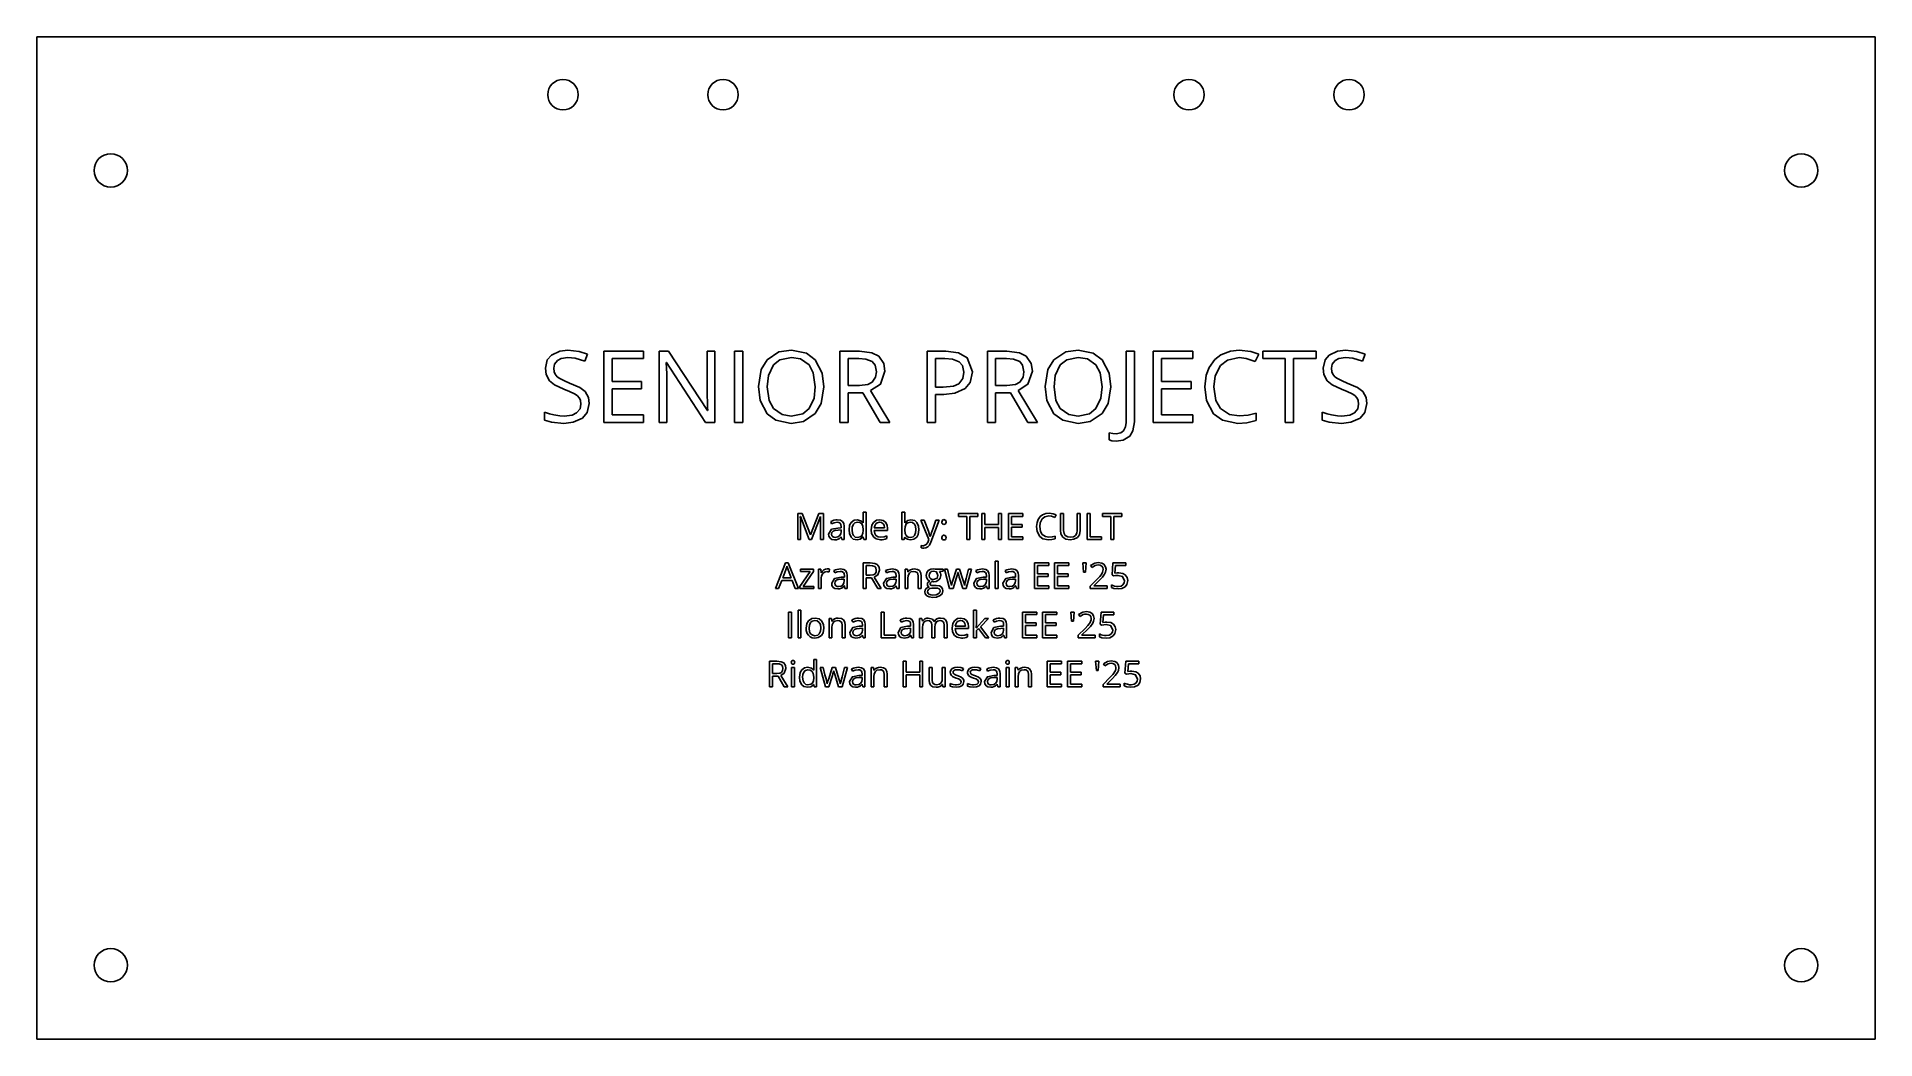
# Model space of a CAD drawing. Extents: x -140 to 140, y -76 to 76.
import ezdxf

# ---------------------------------------------------------------- set-up
doc = ezdxf.new("R2010")
doc.units = 0
doc.layers.add('MODELSKETCH_VISIBLE', color=7, linetype='CONTINUOUS')

msp = doc.modelspace()

# ---------------------------------------------------------------- linework, layer by layer
at = {"layer": 'MODELSKETCH_VISIBLE'}
for p, q in [((-139.7, 76.2), (-139.7, -76.2)), ((-139.7, 76.2), (139.7, 76.2)), ((139.7, 76.2), (139.7, -76.2)), ((-56.02, 27.96), (-56.41, 26.86)), ((-53.53, 28.4), (-47.5, 28.4)), ((-53.53, 17.58), (-53.53, 28.4)), ((-47.5, 28.4), (-47.5, 27.28)), ((-45.1, 17.58), (-45.1, 28.4)), ((-45.1, 28.4), (-43.68, 28.4)), ((-43.68, 28.4), (-37.79, 19.36)), ((-37.83, 22.19), (-37.83, 28.4)), ((-37.83, 28.4), (-36.65, 28.4)), ((-36.65, 28.4), (-36.65, 17.58)), ((-33.68, 17.58), (-33.68, 28.4)), ((-33.68, 28.4), (-32.42, 28.4)), ((-32.42, 28.4), (-32.42, 17.58)), ((-17.66, 17.58), (-17.66, 28.4)), ((-17.66, 28.4), (-14.69, 28.4)), ((-4.36, 28.4), (-1.55, 28.4)), ((-4.36, 17.58), (-4.36, 28.4)), ((4.77, 28.4), (7.73, 28.4)), ((4.77, 17.58), (4.77, 28.4)), ((25.85, 28.4), (27.11, 28.4)), ((25.85, 17.58), (25.85, 28.4)), ((27.11, 28.4), (27.11, 17.68)), ((29.98, 28.4), (36.01, 28.4)), ((29.98, 17.58), (29.98, 28.4)), ((36.01, 28.4), (36.01, 27.28)), ((46.61, 28.4), (54.72, 28.4)), ((46.61, 27.28), (46.61, 28.4)), ((54.72, 28.4), (54.72, 27.28)), ((62.18, 27.96), (61.78, 26.86)), ((-47.5, 27.28), (-52.27, 27.28)), ((-52.27, 27.28), (-52.27, 23.79)), ((-44, 26.66), (-44.06, 26.66)), ((-38.09, 17.58), (-44, 26.66)), ((-14.77, 27.29), (-16.4, 27.29)), ((-16.4, 27.29), (-16.4, 23.16)), ((-3.1, 27.31), (-3.1, 22.91)), ((-1.69, 27.31), (-3.1, 27.31)), ((6.02, 27.29), (6.02, 23.16)), ((7.66, 27.29), (6.02, 27.29)), ((31.23, 27.28), (31.23, 23.79)), ((36.01, 27.28), (31.23, 27.28)), ((46.02, 27.93), (45.49, 26.85)), ((50.03, 27.28), (46.61, 27.28)), ((50.03, 17.58), (50.03, 27.28)), ((51.29, 27.28), (51.29, 17.58)), ((54.72, 27.28), (51.29, 27.28)), ((-52.27, 23.79), (-47.79, 23.79)), ((-47.79, 22.68), (-52.27, 22.68)), ((-52.27, 22.68), (-52.27, 18.7)), ((-47.79, 23.79), (-47.79, 22.68)), ((-43.94, 23.73), (-43.94, 17.58)), ((-16.4, 23.16), (-14.68, 23.16)), ((-12.98, 22.44), (-10.04, 17.58)), ((-3.1, 22.91), (-1.96, 22.91)), ((6.02, 23.16), (7.75, 23.16)), ((9.45, 22.44), (12.39, 17.58)), ((31.23, 23.79), (35.72, 23.79)), ((31.23, 22.68), (31.23, 18.7)), ((35.72, 22.68), (31.23, 22.68)), ((35.72, 23.79), (35.72, 22.68)), ((-16.4, 22.08), (-16.4, 17.58)), ((-14.14, 22.08), (-16.4, 22.08)), ((-11.52, 17.58), (-14.14, 22.08)), ((-1.83, 21.83), (-3.1, 21.83)), ((-3.1, 21.83), (-3.1, 17.58)), ((8.28, 22.08), (6.02, 22.08)), ((6.02, 22.08), (6.02, 17.58)), ((10.9, 17.58), (8.28, 22.08)), ((-62.55, 17.93), (-62.55, 19.14)), ((-47.5, 17.58), (-53.53, 17.58)), ((-52.27, 18.7), (-47.5, 18.7)), ((-47.5, 18.7), (-47.5, 17.58)), ((-43.94, 17.58), (-45.1, 17.58)), ((-36.65, 17.58), (-38.09, 17.58)), ((-37.79, 19.36), (-37.73, 19.36)), ((-32.42, 17.58), (-33.68, 17.58)), ((-16.4, 17.58), (-17.66, 17.58)), ((-10.04, 17.58), (-11.52, 17.58)), ((-3.1, 17.58), (-4.36, 17.58)), ((6.02, 17.58), (4.77, 17.58)), ((12.39, 17.58), (10.9, 17.58)), ((36.01, 17.58), (29.98, 17.58)), ((31.23, 18.7), (36.01, 18.7)), ((36.01, 18.7), (36.01, 17.58)), ((45.6, 18.96), (45.6, 17.85)), ((51.29, 17.58), (50.03, 17.58)), ((55.64, 17.93), (55.64, 19.14)), ((23.26, 14.93), (23.26, 16)), ((-24.04, 3.7), (-23.36, 3.7)), ((-24.04, -0.23), (-24.04, 3.7)), ((-23.64, 3.25), (-23.66, 3.25)), ((-22.31, -0.23), (-23.64, 3.25)), ((-23.36, 3.7), (-22.11, 0.46)), ((-22.09, 0.46), (-20.84, 3.7)), ((-20.6, 3.25), (-21.94, -0.23)), ((-20.84, 3.7), (-20.16, 3.7)), ((-20.58, 3.25), (-20.6, 3.25)), ((-20.16, 3.7), (-20.16, -0.23)), ((-14.12, 2.75), (-14.12, 3.95)), ((-14.12, 3.95), (-13.67, 3.95)), ((-13.67, 3.95), (-13.67, -0.23)), ((-8.22, -0.23), (-8.22, 3.95)), ((-8.22, 3.95), (-7.77, 3.95)), ((-7.77, 3.95), (-7.77, 2.93)), ((0.38, 3.7), (3.32, 3.7)), ((0.38, 3.29), (0.38, 3.7)), ((1.63, 3.29), (0.38, 3.29)), ((1.63, -0.23), (1.63, 3.29)), ((2.08, 3.29), (2.08, -0.23)), ((3.32, 3.29), (2.08, 3.29)), ((3.32, 3.7), (3.32, 3.29)), ((3.91, 3.7), (4.37, 3.7)), ((3.91, -0.23), (3.91, 3.7)), ((4.37, 3.7), (4.37, 2.03)), ((6.44, 3.7), (6.89, 3.7)), ((6.44, 2.03), (6.44, 3.7)), ((6.89, 3.7), (6.89, -0.23)), ((7.97, 3.7), (10.15, 3.7)), ((7.97, -0.23), (7.97, 3.7)), ((8.42, 3.29), (8.42, 2.03)), ((10.15, 3.29), (8.42, 3.29)), ((10.15, 3.7), (10.15, 3.29)), ((15.21, 3.53), (15.02, 3.14)), ((15.88, 3.7), (16.33, 3.7)), ((15.88, 1.17), (15.88, 3.7)), ((16.33, 3.7), (16.33, 1.14)), ((18.42, 3.7), (18.88, 3.7)), ((18.42, 1.14), (18.42, 3.7)), ((18.88, 3.7), (18.88, 1.16)), ((19.92, 3.7), (20.37, 3.7)), ((19.92, -0.23), (19.92, 3.7)), ((20.37, 3.7), (20.37, 0.19)), ((22.28, 3.7), (25.22, 3.7)), ((22.28, 3.29), (22.28, 3.7)), ((23.52, 3.29), (22.28, 3.29)), ((23.52, -0.23), (23.52, 3.29)), ((23.98, 3.29), (23.98, -0.23)), ((25.22, 3.29), (23.98, 3.29)), ((25.22, 3.7), (25.22, 3.29)), ((-23.62, 2.27), (-23.62, -0.23)), ((-22.11, 0.46), (-22.09, 0.46)), ((-20.61, -0.23), (-20.61, 2.3)), ((-18.9, 2.17), (-19.04, 2.51)), ((-17.95, 1.52), (-17.45, 1.54)), ((-17.46, 1.22), (-17.9, 1.2)), ((-17.46, 0.96), (-17.46, 1.22)), ((-17.45, 1.54), (-17.45, 1.72)), ((-17.43, 0.19), (-17.45, 0.19)), ((-17.34, -0.23), (-17.43, 0.19)), ((-17.01, 1.78), (-17.01, -0.23)), ((-14.11, 2.55), (-14.12, 2.75)), ((-14.12, 2.33), (-14.09, 2.33)), ((-14.12, 1.14), (-14.12, 1.24)), ((-14.09, 0.17), (-14.12, 0.17)), ((-14.09, 2.33), (-14.11, 2.55)), ((-14.03, -0.23), (-14.09, 0.17)), ((-10.4, 1.16), (-12.43, 1.16)), ((-12.42, 1.53), (-10.88, 1.53)), ((-10.53, 0.31), (-10.53, -0.09)), ((-10.4, 1.45), (-10.4, 1.16)), ((-7.8, 0.15), (-7.9, -0.23)), ((-7.77, 0.15), (-7.8, 0.15)), ((-7.79, 2.32), (-7.77, 2.32)), ((-4.13, -0.24), (-5.32, 2.72)), ((-5.32, 2.72), (-4.84, 2.72)), ((-4.84, 2.72), (-4.2, 1.04)), ((-3.93, 0.21), (-3.91, 0.21)), ((-2.56, 2.72), (-3.82, -0.63)), ((-3.04, 2.72), (-2.56, 2.72)), ((4.37, 2.03), (6.44, 2.03)), ((4.37, 1.62), (4.37, -0.23)), ((6.44, 1.62), (4.37, 1.62)), ((6.44, -0.23), (6.44, 1.62)), ((8.42, 2.03), (10.05, 2.03)), ((8.42, 1.63), (8.42, 0.18)), ((10.05, 1.63), (8.42, 1.63)), ((8.42, 0.18), (10.15, 0.18)), ((10.05, 2.03), (10.05, 1.63)), ((10.15, 0.18), (10.15, -0.23)), ((15.06, 0.27), (15.06, -0.13)), ((20.37, 0.19), (22.1, 0.19)), ((22.1, 0.19), (22.1, -0.23)), ((-23.62, -0.23), (-24.04, -0.23)), ((-21.94, -0.23), (-22.31, -0.23)), ((-20.16, -0.23), (-20.61, -0.23)), ((-17.01, -0.23), (-17.34, -0.23)), ((-13.67, -0.23), (-14.03, -0.23)), ((-7.9, -0.23), (-8.22, -0.23)), ((-5.28, -1.5), (-5.28, -1.14)), ((-4.29, -0.66), (-4.13, -0.24)), ((2.08, -0.23), (1.63, -0.23)), ((4.37, -0.23), (3.91, -0.23)), ((6.89, -0.23), (6.44, -0.23)), ((10.15, -0.23), (7.97, -0.23)), ((22.1, -0.23), (19.92, -0.23)), ((23.98, -0.23), (23.52, -0.23)), ((-27.44, -7.7), (-25.89, -3.76)), ((-25.87, -4.82), (-26.33, -6.04)), ((-25.89, -3.76), (-25.5, -3.76)), ((-25.06, -6.04), (-25.52, -4.82)), ((-25.5, -3.76), (-23.96, -7.7)), ((-23.74, -7.39), (-22.14, -5.1)), ((-23.64, -4.76), (-21.65, -4.76)), ((-23.64, -5.1), (-23.64, -4.76)), ((-22.14, -5.1), (-23.64, -5.1)), ((-21.65, -5.1), (-23.23, -7.35)), ((-21.65, -4.76), (-21.65, -5.1)), ((-20.92, -4.76), (-20.55, -4.76)), ((-20.92, -7.7), (-20.92, -4.76)), ((-20.55, -4.76), (-20.5, -5.3)), ((-20.5, -5.3), (-20.48, -5.3)), ((-19.22, -4.74), (-19.29, -5.15)), ((-18.43, -5.3), (-18.56, -4.96)), ((-14.12, -3.77), (-13.05, -3.77)), ((-14.12, -7.7), (-14.12, -3.77)), ((-13.67, -4.17), (-13.67, -5.67)), ((-13.08, -4.17), (-13.67, -4.17)), ((-10.55, -5.3), (-10.69, -4.96)), ((-7.74, -7.7), (-7.74, -4.76)), ((-7.74, -4.76), (-7.38, -4.76)), ((-7.38, -4.76), (-7.31, -5.16)), ((-7.31, -5.16), (-7.28, -5.16)), ((-2.98, -4.76), (-1.96, -4.76)), ((-1.96, -5.04), (-2.51, -5.1)), ((-1.96, -4.76), (-1.96, -5.04)), ((-0.97, -7.7), (-1.77, -4.76)), ((-1.77, -4.76), (-1.3, -4.76)), ((-0.47, -6.44), (0.07, -4.76)), ((0.07, -4.76), (0.55, -4.76)), ((0.31, -5.25), (0.29, -5.25)), ((0.55, -4.76), (1.08, -6.44)), ((2.38, -4.76), (1.57, -7.7)), ((1.92, -4.76), (2.38, -4.76)), ((3.16, -5.3), (3.02, -4.96)), ((5.97, -3.52), (6.42, -3.52)), ((5.97, -7.7), (5.97, -3.52)), ((6.42, -3.52), (6.42, -7.7)), ((7.61, -5.3), (7.47, -4.96)), ((11.91, -3.77), (14.1, -3.77)), ((11.91, -7.7), (11.91, -3.77)), ((12.37, -4.18), (12.37, -5.44)), ((14.1, -4.18), (12.37, -4.18)), ((12.37, -5.44), (13.99, -5.44)), ((13.99, -5.44), (13.99, -5.85)), ((14.1, -3.77), (14.1, -4.18)), ((14.96, -3.77), (17.15, -3.77)), ((14.96, -7.7), (14.96, -3.77)), ((15.42, -4.18), (15.42, -5.44)), ((17.15, -4.18), (15.42, -4.18)), ((15.42, -5.44), (17.05, -5.44)), ((17.05, -5.44), (17.05, -5.85)), ((17.15, -3.77), (17.15, -4.18)), ((19.38, -5.19), (19.27, -3.77)), ((19.27, -3.77), (19.76, -3.77)), ((19.66, -5.19), (19.38, -5.19)), ((19.76, -3.77), (19.66, -5.19)), ((20.68, -4.47), (20.44, -4.17)), ((23.72, -5.61), (23.86, -3.77)), ((23.86, -3.77), (25.81, -3.77)), ((24.24, -4.19), (24.14, -5.36)), ((25.81, -4.19), (24.24, -4.19)), ((25.81, -3.77), (25.81, -4.19)), ((-26.98, -7.7), (-27.44, -7.7)), ((-26.49, -6.45), (-26.98, -7.7)), ((-24.92, -6.45), (-26.49, -6.45)), ((-26.33, -6.04), (-25.06, -6.04)), ((-24.43, -7.7), (-24.92, -6.45)), ((-23.96, -7.7), (-24.43, -7.7)), ((-23.74, -7.7), (-23.74, -7.39)), ((-21.61, -7.7), (-23.74, -7.7)), ((-23.23, -7.35), (-21.61, -7.35)), ((-21.61, -7.35), (-21.61, -7.7)), ((-20.47, -7.7), (-20.92, -7.7)), ((-20.47, -6.12), (-20.47, -7.7)), ((-17.47, -5.95), (-16.97, -5.93)), ((-16.98, -6.25), (-17.43, -6.27)), ((-16.98, -6.52), (-16.98, -6.25)), ((-16.96, -7.28), (-16.98, -7.28)), ((-16.97, -5.93), (-16.97, -5.75)), ((-16.87, -7.7), (-16.96, -7.28)), ((-16.54, -7.7), (-16.87, -7.7)), ((-16.54, -5.69), (-16.54, -7.7)), ((-13.67, -7.7), (-14.12, -7.7)), ((-13.67, -5.67), (-13.04, -5.67)), ((-13.67, -6.07), (-13.67, -7.7)), ((-12.85, -6.07), (-13.67, -6.07)), ((-11.9, -7.7), (-12.85, -6.07)), ((-12.43, -5.93), (-11.36, -7.7)), ((-11.36, -7.7), (-11.9, -7.7)), ((-9.59, -5.95), (-9.09, -5.93)), ((-9.1, -6.25), (-9.55, -6.27)), ((-9.1, -6.52), (-9.1, -6.25)), ((-9.08, -7.28), (-9.1, -7.28)), ((-9.09, -5.93), (-9.09, -5.75)), ((-8.99, -7.7), (-9.08, -7.28)), ((-8.66, -7.7), (-8.99, -7.7)), ((-8.66, -5.69), (-8.66, -7.7)), ((-7.3, -7.7), (-7.74, -7.7)), ((-7.3, -6.15), (-7.3, -7.7)), ((-5.73, -7.7), (-5.73, -5.79)), ((-5.28, -7.7), (-5.73, -7.7)), ((-5.28, -5.78), (-5.28, -7.7)), ((-3.13, -7.63), (-3.67, -7.63)), ((-3.51, -7.23), (-2.99, -7.23)), ((-0.45, -7.7), (-0.97, -7.7)), ((-0.7, -7.22), (-0.68, -7.22)), ((0.1, -5.98), (-0.45, -7.7)), ((1.04, -7.7), (0.5, -5.97)), ((1.57, -7.7), (1.04, -7.7)), ((1.28, -7.22), (1.3, -7.22)), ((4.12, -5.95), (4.62, -5.93)), ((4.61, -6.25), (4.16, -6.27)), ((4.61, -6.52), (4.61, -6.25)), ((4.63, -7.28), (4.61, -7.28)), ((4.62, -5.93), (4.62, -5.75)), ((4.72, -7.7), (4.63, -7.28)), ((5.05, -7.7), (4.72, -7.7)), ((5.05, -5.69), (5.05, -7.7)), ((6.42, -7.7), (5.97, -7.7)), ((8.56, -5.95), (9.06, -5.93)), ((9.05, -6.25), (8.61, -6.27)), ((9.05, -6.52), (9.05, -6.25)), ((9.06, -5.93), (9.06, -5.75)), ((9.08, -7.28), (9.06, -7.28)), ((9.17, -7.7), (9.08, -7.28)), ((9.5, -7.7), (9.17, -7.7)), ((9.5, -5.69), (9.5, -7.7)), ((14.1, -7.7), (11.91, -7.7)), ((12.37, -5.85), (12.37, -7.29)), ((13.99, -5.85), (12.37, -5.85)), ((12.37, -7.29), (14.1, -7.29)), ((14.1, -7.29), (14.1, -7.7)), ((17.15, -7.7), (14.96, -7.7)), ((17.05, -5.85), (15.42, -5.85)), ((15.42, -5.85), (15.42, -7.29)), ((15.42, -7.29), (17.15, -7.29)), ((17.15, -7.29), (17.15, -7.7)), ((20.39, -7.31), (21.43, -6.28)), ((20.39, -7.7), (20.39, -7.31)), ((22.97, -7.7), (20.39, -7.7)), ((21.81, -6.42), (20.95, -7.26)), ((20.95, -7.26), (20.95, -7.28)), ((20.95, -7.28), (22.97, -7.28)), ((22.97, -7.28), (22.97, -7.7)), ((23.62, -7.54), (23.62, -7.11)), ((23.95, -5.76), (23.72, -5.61)), ((-24.01, -10.99), (-23.56, -10.99)), ((-24.01, -15.17), (-24.01, -10.99)), ((-23.56, -10.99), (-23.56, -15.17)), ((2.66, -15.17), (2.66, -10.99)), ((2.66, -10.99), (3.1, -10.99)), ((3.1, -10.99), (3.1, -13.21)), ((-25.47, -11.25), (-25.01, -11.25)), ((-25.47, -15.17), (-25.47, -11.25)), ((-25.01, -11.25), (-25.01, -15.17)), ((-19.3, -15.17), (-19.3, -12.23)), ((-19.3, -12.23), (-18.93, -12.23)), ((-18.93, -12.23), (-18.86, -12.63)), ((-18.86, -12.63), (-18.84, -12.63)), ((-18.85, -13.63), (-18.85, -15.17)), ((-17.28, -15.17), (-17.28, -13.27)), ((-16.84, -13.25), (-16.84, -15.17)), ((-15.68, -12.77), (-15.82, -12.43)), ((-14.72, -13.42), (-14.22, -13.41)), ((-14.23, -13.72), (-14.68, -13.74)), ((-14.23, -13.99), (-14.23, -13.72)), ((-14.22, -13.41), (-14.22, -13.22)), ((-13.79, -13.16), (-13.79, -15.17)), ((-11.38, -15.17), (-11.38, -11.25)), ((-11.38, -11.25), (-10.92, -11.25)), ((-10.92, -11.25), (-10.92, -14.76)), ((-8.34, -12.77), (-8.48, -12.43)), ((-7.39, -13.42), (-6.89, -13.41)), ((-6.9, -13.72), (-7.34, -13.74)), ((-6.9, -13.99), (-6.9, -13.72)), ((-6.89, -13.41), (-6.89, -13.22)), ((-6.45, -13.16), (-6.45, -15.17)), ((-5.54, -15.17), (-5.54, -12.23)), ((-5.54, -12.23), (-5.17, -12.23)), ((-5.17, -12.23), (-5.1, -12.63)), ((-5.1, -12.63), (-5.08, -12.63)), ((-5.09, -13.63), (-5.09, -15.17)), ((-3.66, -15.17), (-3.66, -13.26)), ((-3.31, -12.67), (-3.29, -12.67)), ((-3.22, -13.53), (-3.22, -15.17)), ((-1.79, -15.17), (-1.79, -13.26)), ((-1.34, -13.25), (-1.34, -15.17)), ((1.9, -13.78), (-0.13, -13.78)), ((-0.12, -13.42), (1.42, -13.42)), ((1.9, -13.5), (1.9, -13.78)), ((3.08, -13.66), (3.1, -13.66)), ((3.43, -13.78), (3.1, -14.07)), ((4.47, -15.17), (3.43, -13.78)), ((3.45, -13.23), (4.4, -12.23)), ((4.93, -12.23), (3.74, -13.48)), ((3.74, -13.48), (5.01, -15.17)), ((4.4, -12.23), (4.93, -12.23)), ((5.79, -12.77), (5.65, -12.43)), ((6.75, -13.42), (7.24, -13.41)), ((7.23, -13.72), (6.79, -13.74)), ((7.23, -13.99), (7.23, -13.72)), ((7.24, -13.41), (7.24, -13.22)), ((7.68, -13.16), (7.68, -15.17)), ((10.09, -11.25), (12.28, -11.25)), ((10.09, -15.17), (10.09, -11.25)), ((10.55, -11.65), (10.55, -12.92)), ((12.28, -11.65), (10.55, -11.65)), ((10.55, -12.92), (12.17, -12.92)), ((10.55, -13.32), (10.55, -14.76)), ((12.17, -13.32), (10.55, -13.32)), ((12.17, -12.92), (12.17, -13.32)), ((12.28, -11.25), (12.28, -11.65)), ((13.15, -11.25), (15.33, -11.25)), ((13.15, -15.17), (13.15, -11.25)), ((13.6, -11.65), (13.6, -12.92)), ((15.33, -11.65), (13.6, -11.65)), ((13.6, -12.92), (15.23, -12.92)), ((13.6, -13.32), (13.6, -14.76)), ((15.23, -13.32), (13.6, -13.32)), ((15.23, -12.92), (15.23, -13.32)), ((15.33, -11.25), (15.33, -11.65)), ((17.45, -11.25), (17.95, -11.25)), ((17.56, -12.66), (17.45, -11.25)), ((17.84, -12.66), (17.56, -12.66)), ((17.95, -11.25), (17.84, -12.66)), ((18.57, -14.79), (19.61, -13.75)), ((18.86, -11.94), (18.62, -11.64)), ((19.99, -13.9), (19.13, -14.73)), ((21.9, -13.08), (22.04, -11.25)), ((22.13, -13.23), (21.9, -13.08)), ((22.04, -11.25), (24, -11.25)), ((22.43, -11.66), (22.33, -12.83)), ((24, -11.66), (22.43, -11.66)), ((24, -11.25), (24, -11.66)), ((-25.01, -15.17), (-25.47, -15.17)), ((-23.56, -15.17), (-24.01, -15.17)), ((-18.85, -15.17), (-19.3, -15.17)), ((-16.84, -15.17), (-17.28, -15.17)), ((-14.21, -14.75), (-14.23, -14.75)), ((-14.12, -15.17), (-14.21, -14.75)), ((-13.79, -15.17), (-14.12, -15.17)), ((-9.19, -15.17), (-11.38, -15.17)), ((-10.92, -14.76), (-9.19, -14.76)), ((-9.19, -14.76), (-9.19, -15.17)), ((-6.87, -14.75), (-6.89, -14.75)), ((-6.78, -15.17), (-6.87, -14.75)), ((-6.45, -15.17), (-6.78, -15.17)), ((-5.09, -15.17), (-5.54, -15.17)), ((-3.22, -15.17), (-3.66, -15.17)), ((-1.34, -15.17), (-1.79, -15.17)), ((1.77, -14.64), (1.77, -15.03)), ((3.1, -15.17), (2.66, -15.17)), ((3.1, -14.07), (3.1, -15.17)), ((5.01, -15.17), (4.47, -15.17)), ((7.26, -14.75), (7.24, -14.75)), ((7.35, -15.17), (7.26, -14.75)), ((7.68, -15.17), (7.35, -15.17)), ((12.28, -15.17), (10.09, -15.17)), ((10.55, -14.76), (12.28, -14.76)), ((12.28, -14.76), (12.28, -15.17)), ((15.33, -15.17), (13.15, -15.17)), ((13.6, -14.76), (15.33, -14.76)), ((15.33, -14.76), (15.33, -15.17)), ((18.57, -15.17), (18.57, -14.79)), ((21.15, -15.17), (18.57, -15.17)), ((19.13, -14.73), (19.13, -14.76)), ((19.13, -14.76), (21.15, -14.76)), ((21.15, -14.76), (21.15, -15.17)), ((21.8, -15.01), (21.8, -14.58)), ((-28.33, -22.64), (-28.33, -18.72)), ((-28.33, -18.72), (-27.25, -18.72)), ((-27.28, -19.12), (-27.87, -19.12)), ((-27.87, -19.12), (-27.87, -20.62)), ((-21.63, -18.47), (-21.18, -18.47)), ((-21.63, -19.66), (-21.63, -18.47)), ((-21.18, -18.47), (-21.18, -22.64)), ((-8.04, -18.72), (-7.59, -18.72)), ((-8.04, -22.64), (-8.04, -18.72)), ((-7.59, -18.72), (-7.59, -20.39)), ((-5.52, -18.72), (-5.07, -18.72)), ((-5.52, -20.39), (-5.52, -18.72)), ((-5.07, -18.72), (-5.07, -22.64)), ((13.87, -18.72), (16.05, -18.72)), ((13.87, -22.64), (13.87, -18.72)), ((14.32, -19.12), (14.32, -20.39)), ((16.05, -19.12), (14.32, -19.12)), ((16.05, -18.72), (16.05, -19.12)), ((16.92, -18.72), (19.11, -18.72)), ((16.92, -22.64), (16.92, -18.72)), ((17.38, -19.12), (17.38, -20.39)), ((19.11, -19.12), (17.38, -19.12)), ((19.11, -18.72), (19.11, -19.12)), ((21.33, -20.14), (21.22, -18.72)), ((21.22, -18.72), (21.72, -18.72)), ((21.72, -18.72), (21.61, -20.14)), ((22.64, -19.42), (22.4, -19.11)), ((25.67, -20.55), (25.82, -18.72)), ((25.82, -18.72), (27.77, -18.72)), ((26.2, -19.13), (26.1, -20.31)), ((27.77, -19.13), (26.2, -19.13)), ((27.77, -18.72), (27.77, -19.13)), ((-27.87, -20.62), (-27.24, -20.62)), ((-27.87, -21.01), (-27.87, -22.64)), ((-27.05, -21.01), (-27.87, -21.01)), ((-26.1, -22.64), (-27.05, -21.01)), ((-26.63, -20.88), (-25.56, -22.64)), ((-25, -22.64), (-25, -19.7)), ((-25, -19.7), (-24.55, -19.7)), ((-24.55, -19.7), (-24.55, -22.64)), ((-21.62, -19.87), (-21.63, -19.66)), ((-21.63, -20.08), (-21.6, -20.08)), ((-21.63, -21.27), (-21.63, -21.18)), ((-21.61, -22.25), (-21.63, -22.25)), ((-21.6, -20.08), (-21.62, -19.87)), ((-21.55, -22.64), (-21.61, -22.25)), ((-19.85, -22.64), (-20.65, -19.7)), ((-20.65, -19.7), (-20.18, -19.7)), ((-19.58, -22.17), (-19.56, -22.17)), ((-19.35, -21.39), (-18.81, -19.7)), ((-18.78, -20.92), (-19.33, -22.64)), ((-18.81, -19.7), (-18.33, -19.7)), ((-18.57, -20.2), (-18.59, -20.2)), ((-17.84, -22.64), (-18.38, -20.92)), ((-18.33, -19.7), (-17.8, -21.39)), ((-17.6, -22.16), (-17.58, -22.16)), ((-16.5, -19.7), (-17.31, -22.64)), ((-16.96, -19.7), (-16.5, -19.7)), ((-15.72, -20.25), (-15.86, -19.9)), ((-14.76, -20.89), (-14.26, -20.88)), ((-14.27, -21.2), (-14.72, -21.21)), ((-14.27, -21.46), (-14.27, -21.2)), ((-14.25, -22.22), (-14.27, -22.22)), ((-14.26, -20.88), (-14.26, -20.7)), ((-14.16, -22.64), (-14.25, -22.22)), ((-13.83, -20.63), (-13.83, -22.64)), ((-12.91, -22.64), (-12.91, -19.7)), ((-12.91, -19.7), (-12.55, -19.7)), ((-12.55, -19.7), (-12.48, -20.1)), ((-12.48, -20.1), (-12.46, -20.1)), ((-12.47, -21.1), (-12.47, -22.64)), ((-10.9, -22.64), (-10.9, -20.74)), ((-10.45, -20.72), (-10.45, -22.64)), ((-7.59, -20.39), (-5.52, -20.39)), ((-5.52, -20.8), (-7.59, -20.8)), ((-7.59, -20.8), (-7.59, -22.64)), ((-5.52, -22.64), (-5.52, -20.8)), ((-4.09, -19.7), (-3.64, -19.7)), ((-4.09, -21.62), (-4.09, -19.7)), ((-3.64, -19.7), (-3.64, -21.61)), ((-2.06, -22.25), (-2.09, -22.25)), ((-2.08, -19.7), (-1.63, -19.7)), ((-2.08, -21.25), (-2.08, -19.7)), ((-2, -22.64), (-2.06, -22.25)), ((-1.63, -19.7), (-1.63, -22.64)), ((-0.87, -22.51), (-0.87, -22.1)), ((1.15, -19.84), (0.99, -20.2)), ((1.76, -22.51), (1.76, -22.1)), ((3.77, -19.84), (3.61, -20.2)), ((4.8, -20.25), (4.67, -19.9)), ((5.76, -20.89), (6.26, -20.88)), ((6.25, -21.2), (5.8, -21.21)), ((6.25, -21.46), (6.25, -21.2)), ((6.28, -22.22), (6.25, -22.22)), ((6.26, -20.88), (6.26, -20.7)), ((6.36, -22.64), (6.28, -22.22)), ((6.69, -20.63), (6.69, -22.64)), ((7.61, -22.64), (7.61, -19.7)), ((7.61, -19.7), (8.06, -19.7)), ((8.06, -19.7), (8.06, -22.64)), ((9, -22.64), (9, -19.7)), ((9, -19.7), (9.36, -19.7)), ((9.36, -19.7), (9.44, -20.1)), ((9.44, -20.1), (9.46, -20.1)), ((9.45, -21.1), (9.45, -22.64)), ((11.01, -22.64), (11.01, -20.74)), ((11.46, -20.72), (11.46, -22.64)), ((14.32, -20.39), (15.95, -20.39)), ((14.32, -20.79), (14.32, -22.23)), ((15.95, -20.79), (14.32, -20.79)), ((14.32, -22.23), (16.05, -22.23)), ((15.95, -20.39), (15.95, -20.79)), ((16.05, -22.23), (16.05, -22.64)), ((17.38, -20.39), (19, -20.39)), ((19, -20.79), (17.38, -20.79)), ((17.38, -20.79), (17.38, -22.23)), ((17.38, -22.23), (19.11, -22.23)), ((19, -20.39), (19, -20.79)), ((19.11, -22.23), (19.11, -22.64)), ((21.61, -20.14), (21.33, -20.14)), ((22.35, -22.26), (23.38, -21.22)), ((22.35, -22.64), (22.35, -22.26)), ((23.77, -21.37), (22.91, -22.21)), ((22.91, -22.21), (22.91, -22.23)), ((22.91, -22.23), (24.93, -22.23)), ((24.93, -22.23), (24.93, -22.64)), ((25.58, -22.48), (25.58, -22.05)), ((25.9, -20.7), (25.67, -20.55)), ((-27.87, -22.64), (-28.33, -22.64)), ((-25.56, -22.64), (-26.1, -22.64)), ((-24.55, -22.64), (-25, -22.64)), ((-21.18, -22.64), (-21.55, -22.64)), ((-19.33, -22.64), (-19.85, -22.64)), ((-17.31, -22.64), (-17.84, -22.64)), ((-13.83, -22.64), (-14.16, -22.64)), ((-12.47, -22.64), (-12.91, -22.64)), ((-10.45, -22.64), (-10.9, -22.64)), ((-7.59, -22.64), (-8.04, -22.64)), ((-5.07, -22.64), (-5.52, -22.64)), ((-1.63, -22.64), (-2, -22.64)), ((6.69, -22.64), (6.36, -22.64)), ((8.06, -22.64), (7.61, -22.64)), ((9.45, -22.64), (9, -22.64)), ((11.46, -22.64), (11.01, -22.64)), ((16.05, -22.64), (13.87, -22.64)), ((19.11, -22.64), (16.92, -22.64)), ((24.93, -22.64), (22.35, -22.64)), ((-139.7, -76.2), (139.7, -76.2))]:
    msp.add_line(p, q, dxfattribs=at)
at = {"layer": 'MODELSKETCH_VISIBLE', "flags": 128}
for points in [[(-61.47, 27.81), (-60.23, 28.41), (-58.98, 28.55)], [(-58.98, 28.55), (-57.26, 28.36), (-56.02, 27.96)], [(-28.72, 27.11), (-26.92, 28.29), (-25.02, 28.57)], [(-25.02, 28.57), (-22.73, 28.1), (-21.38, 27.09)], [(-14.69, 28.4), (-12.79, 28.16), (-11.75, 27.63)], [(-1.55, 28.4), (0.4, 28.15), (1.72, 27.41), (2.5, 25.25)], [(7.73, 28.4), (9.64, 28.16), (10.67, 27.63)], [(14.87, 27.11), (16.67, 28.29), (18.57, 28.57)], [(18.57, 28.57), (20.86, 28.1), (22.21, 27.09)], [(40.27, 27.87), (41.72, 28.42), (43.05, 28.55)], [(43.05, 28.55), (44.82, 28.36), (46.02, 27.93)], [(56.72, 27.81), (57.96, 28.41), (59.21, 28.55)], [(59.21, 28.55), (60.93, 28.36), (62.18, 27.96)], [(-62.41, 25.82), (-62.11, 27.06), (-61.47, 27.81)], [(-61.76, 23.89), (-62.28, 24.86), (-62.41, 25.82)], [(-60.57, 27), (-61.03, 26.41), (-61.14, 25.81)], [(-61.14, 25.81), (-61.07, 25.24), (-60.93, 24.89)], [(-59.01, 27.43), (-59.99, 27.29), (-60.57, 27)], [(-56.41, 26.86), (-57.89, 27.32), (-59.01, 27.43)], [(-44.06, 26.66), (-43.96, 24.95), (-43.94, 23.73)], [(-30.02, 23.02), (-29.61, 25.6), (-28.72, 27.11)], [(-27.75, 26.31), (-28.51, 24.71), (-28.69, 23)], [(-25.02, 27.44), (-26.76, 27.09), (-27.75, 26.31)], [(-22.32, 26.31), (-23.61, 27.22), (-25.02, 27.44)], [(-21.4, 23), (-21.69, 25.12), (-22.32, 26.31)], [(-21.38, 27.09), (-20.32, 25.08), (-20.07, 23)], [(-12.73, 26.82), (-13.68, 27.2), (-14.77, 27.29)], [(-10.8, 25.34), (-11.48, 23.37), (-12.98, 22.44)], [(-12.1, 25.27), (-12.3, 26.29), (-12.73, 26.82)], [(-12.72, 23.69), (-12.22, 24.45), (-12.1, 25.27)], [(-11.75, 27.63), (-10.98, 26.54), (-10.8, 25.34)], [(0.5, 26.78), (-0.54, 27.21), (-1.69, 27.31)], [(0.45, 23.45), (1.06, 24.26), (1.2, 25.19)], [(1.2, 25.19), (0.98, 26.22), (0.5, 26.78)], [(2.5, 25.25), (2.15, 23.64), (1.38, 22.72)], [(9.69, 26.82), (8.74, 27.2), (7.66, 27.29)], [(11.62, 25.34), (10.94, 23.37), (9.45, 22.44)], [(10.32, 25.27), (10.12, 26.29), (9.69, 26.82)], [(9.7, 23.69), (10.2, 24.45), (10.32, 25.27)], [(10.67, 27.63), (11.44, 26.54), (11.62, 25.34)], [(13.57, 23.02), (13.98, 25.6), (14.87, 27.11)], [(15.84, 26.31), (15.08, 24.71), (14.9, 23)], [(18.57, 27.44), (16.83, 27.09), (15.84, 26.31)], [(21.27, 26.31), (19.98, 27.22), (18.57, 27.44)], [(22.19, 23), (21.9, 25.12), (21.27, 26.31)], [(22.21, 27.09), (23.27, 25.08), (23.52, 23)], [(37.84, 23), (38.04, 24.75), (38.47, 25.93)], [(38.47, 25.93), (39.34, 27.16), (40.27, 27.87)], [(40.22, 26.24), (39.39, 24.63), (39.19, 22.99)], [(43.03, 27.43), (41.27, 27.05), (40.22, 26.24)], [(45.49, 26.85), (44.11, 27.31), (43.03, 27.43)], [(55.78, 25.82), (56.08, 27.06), (56.72, 27.81)], [(56.43, 23.89), (55.91, 24.86), (55.78, 25.82)], [(57.62, 27), (57.16, 26.41), (57.05, 25.81)], [(57.05, 25.81), (57.12, 25.24), (57.26, 24.89)], [(59.18, 27.43), (58.2, 27.29), (57.62, 27)], [(61.78, 26.86), (60.31, 27.32), (59.18, 27.43)], [(-59.6, 22.61), (-61.02, 23.28), (-61.76, 23.89)], [(-60.93, 24.89), (-60.61, 24.5), (-60.23, 24.23)], [(-60.23, 24.23), (-59.51, 23.87), (-58.72, 23.56)], [(-58, 21.92), (-58.76, 22.29), (-59.6, 22.61)], [(-58.72, 23.56), (-57.15, 22.86), (-56.38, 22.26)], [(-28.72, 18.89), (-29.77, 20.91), (-30.02, 23.02)], [(-28.69, 23), (-28.39, 20.88), (-27.75, 19.67)], [(-22.32, 19.67), (-21.58, 21.27), (-21.4, 23)], [(-20.07, 23), (-20.48, 20.44), (-21.38, 18.92)], [(-14.68, 23.16), (-13.41, 23.32), (-12.72, 23.69)], [(-1.96, 22.91), (-0.38, 23.08), (0.45, 23.45)], [(1.38, 22.72), (-0.18, 22.01), (-1.83, 21.83)], [(7.75, 23.16), (9.02, 23.32), (9.7, 23.69)], [(14.87, 18.89), (13.82, 20.91), (13.57, 23.02)], [(14.9, 23), (15.19, 20.88), (15.84, 19.67)], [(21.27, 19.67), (22.01, 21.27), (22.19, 23)], [(23.52, 23), (23.11, 20.44), (22.21, 18.92)], [(39.14, 18.88), (38.09, 20.89), (37.84, 23)], [(39.19, 22.99), (39.5, 20.91), (40.18, 19.71)], [(58.59, 22.61), (57.17, 23.28), (56.43, 23.89)], [(57.26, 24.89), (57.58, 24.5), (57.96, 24.23)], [(57.96, 24.23), (58.68, 23.87), (59.47, 23.56)], [(60.2, 21.92), (59.43, 22.29), (58.59, 22.61)], [(59.47, 23.56), (61.04, 22.86), (61.81, 22.26)], [(-57.24, 21.26), (-57.59, 21.64), (-58, 21.92)], [(-57.65, 19.01), (-57.14, 19.66), (-57.01, 20.34)], [(-57.01, 20.34), (-57.09, 20.91), (-57.24, 21.26)], [(-55.74, 20.46), (-56.07, 19.06), (-56.78, 18.23)], [(-56.38, 22.26), (-55.87, 21.35), (-55.74, 20.46)], [(-37.79, 20.64), (-37.83, 21.66), (-37.83, 22.19)], [(-37.73, 19.36), (-37.76, 19.86), (-37.79, 20.64)], [(-27.75, 19.67), (-26.44, 18.75), (-25.03, 18.53)], [(-25.03, 18.53), (-23.3, 18.89), (-22.32, 19.67)], [(15.84, 19.67), (17.15, 18.75), (18.56, 18.53)], [(18.56, 18.53), (20.29, 18.89), (21.27, 19.67)], [(40.18, 19.71), (41.56, 18.77), (43.02, 18.55)], [(60.95, 21.26), (60.6, 21.64), (60.2, 21.92)], [(60.54, 19.01), (61.05, 19.66), (61.18, 20.34)], [(61.18, 20.34), (61.11, 20.91), (60.95, 21.26)], [(62.45, 20.46), (62.12, 19.06), (61.41, 18.23)], [(61.81, 22.26), (62.32, 21.35), (62.45, 20.46)], [(-62.55, 19.14), (-61.77, 18.86), (-61.1, 18.7)], [(-59.59, 17.43), (-61.47, 17.59), (-62.55, 17.93)], [(-61.1, 18.7), (-60.23, 18.57), (-59.55, 18.53)], [(-56.78, 18.23), (-58.17, 17.59), (-59.59, 17.43)], [(-59.55, 18.53), (-58.33, 18.68), (-57.65, 19.01)], [(-25.03, 17.43), (-27.37, 17.89), (-28.72, 18.89)], [(-21.38, 18.92), (-23.17, 17.72), (-25.03, 17.43)], [(18.56, 17.43), (16.22, 17.89), (14.87, 18.89)], [(22.21, 18.92), (20.41, 17.72), (18.56, 17.43)], [(25.47, 16.3), (25.78, 16.92), (25.85, 17.58)], [(27.11, 17.68), (26.88, 16.31), (26.4, 15.5)], [(42.83, 17.43), (40.49, 17.89), (39.14, 18.88)], [(45.6, 17.85), (44.18, 17.51), (42.83, 17.43)], [(43.02, 18.55), (44.39, 18.68), (45.6, 18.96)], [(55.64, 19.14), (56.43, 18.86), (57.09, 18.7)], [(58.6, 17.43), (56.73, 17.59), (55.64, 17.93)], [(57.09, 18.7), (57.97, 18.57), (58.65, 18.53)], [(61.41, 18.23), (60.02, 17.59), (58.6, 17.43)], [(58.65, 18.53), (59.86, 18.68), (60.54, 19.01)], [(23.26, 16), (23.86, 15.88), (24.35, 15.86)], [(24.35, 14.73), (23.67, 14.79), (23.26, 14.93)], [(24.35, 15.86), (25.07, 16), (25.47, 16.3)], [(26.4, 15.5), (25.41, 14.88), (24.35, 14.73)], [(-23.66, 3.25), (-23.63, 2.74), (-23.62, 2.27)], [(-20.61, 2.3), (-20.6, 2.81), (-20.58, 3.25)], [(-7.77, 2.93), (-7.78, 2.58), (-7.79, 2.32)], [(12.25, 1.74), (12.32, 2.37), (12.47, 2.8)], [(12.47, 2.8), (12.79, 3.25), (13.13, 3.51)], [(13.11, 2.91), (12.81, 2.33), (12.74, 1.74)], [(14.13, 3.35), (13.49, 3.21), (13.11, 2.91)], [(13.13, 3.51), (13.66, 3.71), (14.14, 3.75)], [(15.02, 3.14), (14.52, 3.3), (14.13, 3.35)], [(14.14, 3.75), (14.78, 3.68), (15.21, 3.53)], [(-19.37, 0.59), (-18.92, 1.32), (-17.95, 1.52)], [(-19.12, -0.05), (-19.32, 0.26), (-19.37, 0.59)], [(-19.04, 2.51), (-18.78, 2.63), (-18.56, 2.7)], [(-18.07, 2.4), (-18.51, 2.33), (-18.9, 2.17)], [(-18.67, 1.04), (-18.86, 0.82), (-18.9, 0.58)], [(-18.9, 0.58), (-18.86, 0.35), (-18.76, 0.21)], [(-18.76, 0.21), (-18.56, 0.11), (-18.35, 0.09)], [(-17.9, 1.2), (-18.4, 1.14), (-18.67, 1.04)], [(-18.56, 2.7), (-18.27, 2.75), (-18.04, 2.76)], [(-18.35, 0.09), (-17.94, 0.16), (-17.69, 0.32)], [(-17.59, 2.23), (-17.82, 2.36), (-18.07, 2.4)], [(-18.04, 2.76), (-17.54, 2.69), (-17.26, 2.53)], [(-17.45, 0.19), (-17.7, -0.06), (-17.89, -0.18)], [(-17.69, 0.32), (-17.5, 0.63), (-17.46, 0.96)], [(-17.45, 1.72), (-17.49, 2.05), (-17.59, 2.23)], [(-17.26, 2.53), (-17.06, 2.18), (-17.01, 1.78)], [(-16.26, 1.24), (-16.16, 1.95), (-15.94, 2.37)], [(-15.94, 0.12), (-16.2, 0.66), (-16.26, 1.24)], [(-15.94, 2.37), (-15.5, 2.69), (-15.04, 2.77)], [(-15.04, -0.28), (-15.61, -0.16), (-15.94, 0.12)], [(-15.59, 2.09), (-15.76, 1.67), (-15.8, 1.23)], [(-15.8, 1.23), (-15.73, 0.69), (-15.59, 0.38)], [(-14.99, 2.4), (-15.37, 2.3), (-15.59, 2.09)], [(-15.59, 0.38), (-15.3, 0.15), (-14.98, 0.09)], [(-15.04, 2.77), (-14.46, 2.63), (-14.12, 2.33)], [(-14.12, 0.17), (-14.56, -0.19), (-15.04, -0.28)], [(-14.32, 2.13), (-14.64, 2.34), (-14.99, 2.4)], [(-14.98, 0.09), (-14.55, 0.17), (-14.32, 0.34)], [(-14.12, 1.24), (-14.18, 1.82), (-14.32, 2.13)], [(-14.32, 0.34), (-14.16, 0.72), (-14.12, 1.14)], [(-12.89, 1.22), (-12.78, 1.93), (-12.54, 2.35)], [(-12.51, 0.12), (-12.82, 0.66), (-12.89, 1.22)], [(-12.54, 2.35), (-12.07, 2.69), (-11.6, 2.77)], [(-11.49, -0.28), (-12.13, -0.15), (-12.51, 0.12)], [(-12.43, 1.16), (-12.34, 0.66), (-12.17, 0.38)], [(-12.17, 2.17), (-12.35, 1.85), (-12.42, 1.53)], [(-11.61, 2.4), (-11.96, 2.32), (-12.17, 2.17)], [(-12.17, 0.38), (-11.83, 0.16), (-11.47, 0.11)], [(-11.07, 2.17), (-11.33, 2.35), (-11.61, 2.4)], [(-11.6, 2.77), (-11.05, 2.66), (-10.73, 2.41)], [(-11.47, 0.11), (-10.94, 0.17), (-10.53, 0.31)], [(-10.88, 1.53), (-10.94, 1.94), (-11.07, 2.17)], [(-10.73, 2.41), (-10.47, 1.93), (-10.4, 1.45)], [(-7.77, 2.32), (-7.33, 2.68), (-6.85, 2.76)], [(-7.57, 2.13), (-7.73, 1.72), (-7.77, 1.25)], [(-7.77, 1.25), (-7.71, 0.66), (-7.57, 0.36)], [(-7.37, -0.17), (-7.62, -0.02), (-7.77, 0.15)], [(-6.91, 2.39), (-7.34, 2.31), (-7.57, 2.13)], [(-7.57, 0.36), (-7.26, 0.15), (-6.9, 0.09)], [(-6.29, 2.11), (-6.59, 2.34), (-6.91, 2.39)], [(-6.9, 0.09), (-6.51, 0.19), (-6.29, 0.39)], [(-6.85, 2.76), (-6.28, 2.64), (-5.95, 2.37)], [(-5.95, 0.12), (-6.39, -0.2), (-6.85, -0.28)], [(-6.09, 1.25), (-6.15, 1.8), (-6.29, 2.11)], [(-6.29, 0.39), (-6.13, 0.81), (-6.09, 1.25)], [(-5.95, 2.37), (-5.69, 1.82), (-5.63, 1.25)], [(-5.63, 1.25), (-5.73, 0.54), (-5.95, 0.12)], [(-4.2, 1.04), (-4.01, 0.5), (-3.93, 0.21)], [(-3.91, 0.21), (-3.85, 0.42), (-3.77, 0.68)], [(-3.77, 0.68), (-3.48, 1.48), (-3.04, 2.72)], [(-2.15, 2.43), (-2.05, 2.72), (-1.83, 2.79)], [(-2.06, 2.15), (-2.13, 2.28), (-2.15, 2.43)], [(-2.15, 0.06), (-2.12, 0.23), (-2.06, 0.33)], [(-2.06, -0.22), (-2.13, -0.09), (-2.15, 0.06)], [(-1.83, 2.07), (-1.97, 2.09), (-2.06, 2.15)], [(-2.06, 0.33), (-1.95, 0.41), (-1.83, 0.42)], [(-1.83, 2.79), (-1.56, 2.68), (-1.5, 2.43)], [(-1.59, 2.16), (-1.71, 2.08), (-1.83, 2.07)], [(-1.83, 0.42), (-1.68, 0.39), (-1.59, 0.33)], [(-1.5, 2.43), (-1.53, 2.26), (-1.59, 2.16)], [(-1.59, 0.33), (-1.52, 0.2), (-1.5, 0.06)], [(-1.5, 0.06), (-1.53, -0.11), (-1.59, -0.21)], [(12.72, 0.25), (12.34, 0.98), (12.25, 1.74)], [(14.06, -0.28), (13.21, -0.11), (12.72, 0.25)], [(12.74, 1.74), (12.85, 0.98), (13.1, 0.55)], [(13.1, 0.55), (13.6, 0.21), (14.12, 0.13)], [(14.12, 0.13), (14.62, 0.17), (15.06, 0.27)], [(16.26, 0.11), (15.95, 0.63), (15.88, 1.17)], [(17.36, -0.28), (16.67, -0.16), (16.26, 0.11)], [(16.33, 1.14), (16.42, 0.66), (16.6, 0.38)], [(16.6, 0.38), (16.98, 0.17), (17.39, 0.12)], [(18.47, 0.1), (17.92, -0.2), (17.36, -0.28)], [(17.39, 0.12), (17.87, 0.2), (18.15, 0.39)], [(18.15, 0.39), (18.37, 0.75), (18.42, 1.14)], [(18.88, 1.16), (18.75, 0.5), (18.47, 0.1)], [(-18.44, -0.28), (-18.87, -0.21), (-19.12, -0.05)], [(-17.89, -0.18), (-18.17, -0.26), (-18.44, -0.28)], [(-10.98, -0.23), (-11.24, -0.27), (-11.49, -0.28)], [(-10.53, -0.09), (-10.79, -0.18), (-10.98, -0.23)], [(-6.85, -0.28), (-7.16, -0.25), (-7.37, -0.17)], [(-5.28, -1.14), (-5.1, -1.17), (-4.95, -1.17)], [(-4.88, -1.55), (-5.1, -1.53), (-5.28, -1.5)], [(-4.95, -1.17), (-4.52, -1.01), (-4.29, -0.66)], [(-4.26, -1.34), (-4.58, -1.51), (-4.88, -1.55)], [(-3.82, -0.63), (-4.05, -1.1), (-4.26, -1.34)], [(-1.83, -0.3), (-1.97, -0.28), (-2.06, -0.22)], [(-1.59, -0.21), (-1.71, -0.29), (-1.83, -0.3)], [(15.06, -0.13), (14.55, -0.25), (14.06, -0.28)], [(-25.7, -4.26), (-25.78, -4.56), (-25.87, -4.82)], [(-25.52, -4.82), (-25.62, -4.53), (-25.7, -4.26)], [(-20.48, -5.3), (-20.27, -5.02), (-20.08, -4.86)], [(-20.22, -5.4), (-20.42, -5.77), (-20.47, -6.12)], [(-19.61, -5.11), (-19.98, -5.2), (-20.22, -5.4)], [(-20.08, -4.86), (-19.81, -4.73), (-19.58, -4.7)], [(-19.29, -5.15), (-19.48, -5.12), (-19.61, -5.11)], [(-19.58, -4.7), (-19.37, -4.71), (-19.22, -4.74)], [(-18.56, -4.96), (-18.31, -4.84), (-18.09, -4.78)], [(-17.6, -5.08), (-18.04, -5.15), (-18.43, -5.3)], [(-18.09, -4.78), (-17.8, -4.72), (-17.57, -4.71)], [(-17.12, -5.24), (-17.34, -5.11), (-17.6, -5.08)], [(-17.57, -4.71), (-17.07, -4.78), (-16.79, -4.94)], [(-16.97, -5.75), (-17.02, -5.42), (-17.12, -5.24)], [(-16.79, -4.94), (-16.59, -5.29), (-16.54, -5.69)], [(-12.34, -4.35), (-12.68, -4.21), (-13.08, -4.17)], [(-13.05, -3.77), (-12.36, -3.86), (-11.98, -4.05)], [(-13.04, -5.67), (-12.58, -5.61), (-12.34, -5.48)], [(-11.64, -4.88), (-11.89, -5.6), (-12.43, -5.93)], [(-12.11, -4.91), (-12.18, -4.54), (-12.34, -4.35)], [(-12.34, -5.48), (-12.15, -5.21), (-12.11, -4.91)], [(-11.98, -4.05), (-11.7, -4.45), (-11.64, -4.88)], [(-10.69, -4.96), (-10.43, -4.84), (-10.21, -4.78)], [(-9.72, -5.08), (-10.16, -5.15), (-10.55, -5.3)], [(-10.21, -4.78), (-9.92, -4.72), (-9.69, -4.71)], [(-9.24, -5.24), (-9.46, -5.11), (-9.72, -5.08)], [(-9.69, -4.71), (-9.19, -4.78), (-8.91, -4.94)], [(-9.09, -5.75), (-9.14, -5.42), (-9.24, -5.24)], [(-8.91, -4.94), (-8.71, -5.29), (-8.66, -5.69)], [(-7.08, -5.33), (-7.25, -5.71), (-7.3, -6.15)], [(-7.28, -5.16), (-7.1, -4.95), (-6.9, -4.82)], [(-6.4, -5.08), (-6.84, -5.16), (-7.08, -5.33)], [(-6.9, -4.82), (-6.61, -4.73), (-6.35, -4.7)], [(-5.89, -5.26), (-6.13, -5.12), (-6.4, -5.08)], [(-6.35, -4.7), (-5.84, -4.78), (-5.55, -4.96)], [(-5.73, -5.79), (-5.78, -5.45), (-5.89, -5.26)], [(-5.55, -4.96), (-5.33, -5.34), (-5.28, -5.78)], [(-4.51, -5.71), (-4.41, -5.24), (-4.22, -4.96)], [(-4.22, -4.96), (-3.82, -4.75), (-3.4, -4.7)], [(-3.9, -5.2), (-4.03, -5.44), (-4.07, -5.7)], [(-3.41, -5.03), (-3.72, -5.08), (-3.9, -5.2)], [(-2.75, -5.69), (-2.96, -5.16), (-3.41, -5.03)], [(-3.4, -4.7), (-3.15, -4.72), (-2.98, -4.76)], [(-2.51, -5.1), (-2.43, -5.23), (-2.37, -5.35)], [(-2.37, -5.35), (-2.32, -5.53), (-2.31, -5.69)], [(-1.3, -4.76), (-1.03, -5.83), (-0.87, -6.44)], [(0.29, -5.25), (0.18, -5.71), (0.1, -5.98)], [(0.5, -5.97), (0.42, -5.67), (0.31, -5.25)], [(1.36, -6.92), (1.56, -6.14), (1.92, -4.76)], [(3.02, -4.96), (3.28, -4.84), (3.5, -4.78)], [(3.99, -5.08), (3.55, -5.15), (3.16, -5.3)], [(3.5, -4.78), (3.79, -4.72), (4.02, -4.71)], [(4.47, -5.24), (4.25, -5.11), (3.99, -5.08)], [(4.02, -4.71), (4.52, -4.78), (4.8, -4.94)], [(4.62, -5.75), (4.57, -5.42), (4.47, -5.24)], [(4.8, -4.94), (5, -5.29), (5.05, -5.69)], [(7.47, -4.96), (7.73, -4.84), (7.95, -4.78)], [(8.44, -5.08), (8, -5.15), (7.61, -5.3)], [(7.95, -4.78), (8.24, -4.72), (8.47, -4.71)], [(8.91, -5.24), (8.69, -5.11), (8.44, -5.08)], [(8.47, -4.71), (8.97, -4.78), (9.24, -4.94)], [(9.06, -5.75), (9.02, -5.42), (8.91, -5.24)], [(9.24, -4.94), (9.45, -5.29), (9.5, -5.69)], [(20.44, -4.17), (21.08, -3.81), (21.62, -3.72)], [(21.17, -4.18), (20.91, -4.31), (20.68, -4.47)], [(21.63, -4.1), (21.36, -4.12), (21.17, -4.18)], [(21.62, -3.72), (22.17, -3.81), (22.49, -4)], [(22.16, -4.28), (21.9, -4.13), (21.63, -4.1)], [(22.59, -5.5), (22.25, -5.97), (21.81, -6.42)], [(22.05, -5.59), (22.19, -5.37), (22.27, -5.2)], [(22.35, -4.78), (22.29, -4.47), (22.16, -4.28)], [(22.27, -5.2), (22.33, -4.97), (22.35, -4.78)], [(22.49, -4), (22.74, -4.38), (22.8, -4.76)], [(22.8, -4.76), (22.74, -5.18), (22.59, -5.5)], [(24.14, -5.36), (24.49, -5.31), (24.76, -5.3)], [(24.76, -5.3), (25.37, -5.4), (25.73, -5.61)], [(-18.89, -6.88), (-18.45, -6.15), (-17.47, -5.95)], [(-18.65, -7.53), (-18.85, -7.21), (-18.89, -6.88)], [(-17.96, -7.75), (-18.39, -7.68), (-18.65, -7.53)], [(-18.19, -6.43), (-18.38, -6.65), (-18.43, -6.89)], [(-18.43, -6.89), (-18.38, -7.12), (-18.28, -7.26)], [(-18.28, -7.26), (-18.08, -7.36), (-17.87, -7.38)], [(-17.43, -6.27), (-17.93, -6.33), (-18.19, -6.43)], [(-17.41, -7.65), (-17.69, -7.73), (-17.96, -7.75)], [(-17.87, -7.38), (-17.46, -7.31), (-17.22, -7.16)], [(-16.98, -7.28), (-17.22, -7.53), (-17.41, -7.65)], [(-17.22, -7.16), (-17.03, -6.84), (-16.98, -6.52)], [(-11.02, -6.88), (-10.57, -6.15), (-9.59, -5.95)], [(-10.77, -7.53), (-10.97, -7.21), (-11.02, -6.88)], [(-10.08, -7.75), (-10.51, -7.68), (-10.77, -7.53)], [(-10.31, -6.43), (-10.5, -6.65), (-10.55, -6.89)], [(-10.55, -6.89), (-10.5, -7.12), (-10.4, -7.26)], [(-10.4, -7.26), (-10.2, -7.36), (-9.99, -7.38)], [(-9.55, -6.27), (-10.05, -6.33), (-10.31, -6.43)], [(-9.54, -7.65), (-9.82, -7.73), (-10.08, -7.75)], [(-9.99, -7.38), (-9.58, -7.31), (-9.34, -7.16)], [(-9.1, -7.28), (-9.34, -7.53), (-9.54, -7.65)], [(-9.34, -7.16), (-9.15, -6.84), (-9.1, -6.52)], [(-4.74, -8.2), (-4.68, -7.92), (-4.56, -7.73)], [(-4.42, -8.8), (-4.68, -8.51), (-4.74, -8.2)], [(-4.56, -7.73), (-4.33, -7.55), (-4.08, -7.47)], [(-4.36, -6.22), (-4.48, -5.95), (-4.51, -5.71)], [(-3.99, -6.54), (-4.22, -6.4), (-4.36, -6.22)], [(-4.35, -7.06), (-4.32, -6.89), (-4.26, -6.78)], [(-4.27, -7.31), (-4.33, -7.18), (-4.35, -7.06)], [(-4.14, -7.77), (-4.27, -7.98), (-4.31, -8.19)], [(-4.31, -8.19), (-4.24, -8.42), (-4.11, -8.55)], [(-4.08, -7.47), (-4.2, -7.39), (-4.27, -7.31)], [(-4.26, -6.78), (-4.13, -6.64), (-3.99, -6.54)], [(-3.67, -7.63), (-3.96, -7.68), (-4.14, -7.77)], [(-4.07, -5.7), (-4.01, -6), (-3.89, -6.17)], [(-3.67, -6.62), (-3.89, -6.81), (-3.95, -6.99)], [(-3.95, -6.99), (-3.92, -7.11), (-3.85, -7.17)], [(-3.89, -6.17), (-3.65, -6.29), (-3.41, -6.32)], [(-3.85, -7.17), (-3.69, -7.22), (-3.51, -7.23)], [(-3.42, -6.64), (-3.56, -6.63), (-3.67, -6.62)], [(-2.61, -6.38), (-3.01, -6.59), (-3.42, -6.64)], [(-3.41, -6.32), (-2.88, -6.12), (-2.75, -5.69)], [(-2.58, -7.72), (-2.82, -7.65), (-3.13, -7.63)], [(-2.99, -7.23), (-2.52, -7.29), (-2.26, -7.43)], [(-2.7, -8.51), (-2.48, -8.28), (-2.43, -8.05)], [(-2.31, -5.69), (-2.41, -6.12), (-2.61, -6.38)], [(-2.43, -8.05), (-2.48, -7.83), (-2.58, -7.72)], [(-2, -8.02), (-2.12, -8.49), (-2.39, -8.76)], [(-2.26, -7.43), (-2.05, -7.71), (-2, -8.02)], [(-0.87, -6.44), (-0.74, -6.97), (-0.7, -7.22)], [(-0.68, -7.22), (-0.63, -7.03), (-0.58, -6.83)], [(-0.58, -6.83), (-0.51, -6.59), (-0.47, -6.44)], [(1.08, -6.44), (1.22, -6.91), (1.28, -7.22)], [(1.3, -7.22), (1.33, -7.08), (1.36, -6.92)], [(2.69, -6.88), (3.14, -6.15), (4.12, -5.95)], [(2.94, -7.53), (2.74, -7.21), (2.69, -6.88)], [(3.63, -7.75), (3.2, -7.68), (2.94, -7.53)], [(3.4, -6.43), (3.21, -6.65), (3.16, -6.89)], [(3.16, -6.89), (3.21, -7.12), (3.31, -7.26)], [(3.31, -7.26), (3.51, -7.36), (3.72, -7.38)], [(4.16, -6.27), (3.66, -6.33), (3.4, -6.43)], [(4.17, -7.65), (3.9, -7.73), (3.63, -7.75)], [(3.72, -7.38), (4.13, -7.31), (4.37, -7.16)], [(4.61, -7.28), (4.37, -7.53), (4.17, -7.65)], [(4.37, -7.16), (4.56, -6.84), (4.61, -6.52)], [(7.14, -6.88), (7.59, -6.15), (8.56, -5.95)], [(7.39, -7.53), (7.19, -7.21), (7.14, -6.88)], [(8.07, -7.75), (7.64, -7.68), (7.39, -7.53)], [(7.84, -6.43), (7.65, -6.65), (7.61, -6.89)], [(7.61, -6.89), (7.65, -7.12), (7.75, -7.26)], [(7.75, -7.26), (7.95, -7.36), (8.16, -7.38)], [(8.61, -6.27), (8.1, -6.33), (7.84, -6.43)], [(8.62, -7.65), (8.34, -7.73), (8.07, -7.75)], [(8.16, -7.38), (8.57, -7.31), (8.81, -7.16)], [(9.06, -7.28), (8.81, -7.53), (8.62, -7.65)], [(8.81, -7.16), (9.01, -6.84), (9.05, -6.52)], [(21.43, -6.28), (21.85, -5.83), (22.05, -5.59)], [(23.62, -7.11), (23.86, -7.23), (24.09, -7.3)], [(24.63, -7.75), (23.99, -7.68), (23.62, -7.54)], [(24.63, -5.68), (24.29, -5.7), (23.95, -5.76)], [(24.09, -7.3), (24.4, -7.35), (24.64, -7.37)], [(25.63, -6.5), (25.32, -5.84), (24.63, -5.68)], [(25.7, -7.4), (25.18, -7.68), (24.63, -7.75)], [(24.64, -7.37), (25.1, -7.3), (25.37, -7.14)], [(25.37, -7.14), (25.58, -6.83), (25.63, -6.5)], [(26.09, -6.45), (25.97, -7.05), (25.7, -7.4)], [(25.73, -5.61), (26.02, -6.02), (26.09, -6.45)], [(-3.53, -9.02), (-4.1, -8.95), (-4.42, -8.8)], [(-4.11, -8.55), (-3.83, -8.65), (-3.53, -8.68)], [(-3.53, -8.68), (-2.99, -8.62), (-2.7, -8.51)], [(-2.39, -8.76), (-2.94, -8.97), (-3.53, -9.02)], [(-22.78, -13.7), (-22.67, -12.99), (-22.42, -12.58)], [(-22.61, -14.51), (-22.75, -14.08), (-22.78, -13.7)], [(-22.42, -12.58), (-21.93, -12.25), (-21.42, -12.17)], [(-22.1, -12.84), (-22.27, -13.25), (-22.32, -13.7)], [(-22.32, -13.7), (-22.25, -14.24), (-22.09, -14.55)], [(-21.44, -12.55), (-21.86, -12.64), (-22.1, -12.84)], [(-20.77, -12.84), (-21.09, -12.61), (-21.44, -12.55)], [(-21.42, -12.17), (-20.81, -12.3), (-20.44, -12.59)], [(-20.54, -13.7), (-20.61, -13.15), (-20.77, -12.84)], [(-20.77, -14.56), (-20.58, -14.14), (-20.54, -13.7)], [(-20.44, -12.59), (-20.15, -13.14), (-20.08, -13.7)], [(-20.08, -13.7), (-20.19, -14.4), (-20.44, -14.82)], [(-18.64, -12.8), (-18.81, -13.18), (-18.85, -13.63)], [(-18.84, -12.63), (-18.65, -12.42), (-18.46, -12.29)], [(-17.96, -12.55), (-18.4, -12.63), (-18.64, -12.8)], [(-18.46, -12.29), (-18.16, -12.2), (-17.91, -12.17)], [(-17.45, -12.73), (-17.69, -12.59), (-17.96, -12.55)], [(-17.91, -12.17), (-17.39, -12.26), (-17.11, -12.43)], [(-17.28, -13.27), (-17.34, -12.92), (-17.45, -12.73)], [(-17.11, -12.43), (-16.89, -12.81), (-16.84, -13.25)], [(-16.14, -14.36), (-15.7, -13.62), (-14.72, -13.42)], [(-15.82, -12.43), (-15.56, -12.32), (-15.34, -12.25)], [(-14.85, -12.55), (-15.29, -12.62), (-15.68, -12.77)], [(-15.44, -13.91), (-15.63, -14.12), (-15.68, -14.36)], [(-14.68, -13.74), (-15.18, -13.8), (-15.44, -13.91)], [(-15.34, -12.25), (-15.05, -12.19), (-14.82, -12.18)], [(-14.37, -12.71), (-14.59, -12.58), (-14.85, -12.55)], [(-14.82, -12.18), (-14.32, -12.25), (-14.04, -12.41)], [(-14.22, -13.22), (-14.27, -12.89), (-14.37, -12.71)], [(-14.04, -12.41), (-13.84, -12.76), (-13.79, -13.16)], [(-8.81, -14.36), (-8.36, -13.62), (-7.39, -13.42)], [(-8.48, -12.43), (-8.22, -12.32), (-8, -12.25)], [(-7.51, -12.55), (-7.95, -12.62), (-8.34, -12.77)], [(-8.11, -13.91), (-8.3, -14.12), (-8.34, -14.36)], [(-7.34, -13.74), (-7.85, -13.8), (-8.11, -13.91)], [(-8, -12.25), (-7.71, -12.19), (-7.48, -12.18)], [(-7.04, -12.71), (-7.26, -12.58), (-7.51, -12.55)], [(-7.48, -12.18), (-6.98, -12.25), (-6.71, -12.41)], [(-6.89, -13.22), (-6.93, -12.89), (-7.04, -12.71)], [(-6.71, -12.41), (-6.5, -12.76), (-6.45, -13.16)], [(-4.9, -12.8), (-5.05, -13.19), (-5.09, -13.63)], [(-5.08, -12.63), (-4.91, -12.42), (-4.72, -12.3)], [(-4.28, -12.55), (-4.68, -12.63), (-4.9, -12.8)], [(-4.72, -12.3), (-4.45, -12.2), (-4.21, -12.17)], [(-3.81, -12.73), (-4.03, -12.59), (-4.28, -12.55)], [(-4.21, -12.17), (-3.59, -12.33), (-3.31, -12.67)], [(-3.66, -13.26), (-3.71, -12.92), (-3.81, -12.73)], [(-3.29, -12.67), (-3.1, -12.45), (-2.91, -12.31)], [(-3.02, -12.79), (-3.18, -13.14), (-3.22, -13.53)], [(-2.4, -12.55), (-2.8, -12.63), (-3.02, -12.79)], [(-2.91, -12.31), (-2.61, -12.2), (-2.34, -12.17)], [(-1.94, -12.73), (-2.16, -12.59), (-2.4, -12.55)], [(-2.34, -12.17), (-1.86, -12.26), (-1.59, -12.43)], [(-1.79, -13.26), (-1.83, -12.92), (-1.94, -12.73)], [(-1.59, -12.43), (-1.39, -12.81), (-1.34, -13.25)], [(-0.59, -13.72), (-0.48, -13.02), (-0.24, -12.59)], [(-0.21, -14.83), (-0.52, -14.28), (-0.59, -13.72)], [(-0.24, -12.59), (0.23, -12.26), (0.7, -12.17)], [(-0.13, -13.78), (-0.04, -14.28), (0.13, -14.57)], [(0.13, -12.78), (-0.05, -13.09), (-0.12, -13.42)], [(0.7, -12.55), (0.34, -12.62), (0.13, -12.78)], [(0.7, -12.17), (1.25, -12.29), (1.58, -12.54)], [(1.23, -12.77), (0.97, -12.59), (0.7, -12.55)], [(1.42, -13.42), (1.36, -13.01), (1.23, -12.77)], [(1.58, -12.54), (1.84, -13.02), (1.9, -13.5)], [(3.1, -13.21), (3.09, -13.42), (3.08, -13.66)], [(3.1, -13.66), (3.26, -13.45), (3.45, -13.23)], [(5.32, -14.36), (5.77, -13.62), (6.75, -13.42)], [(5.65, -12.43), (5.91, -12.32), (6.13, -12.25)], [(6.62, -12.55), (6.18, -12.62), (5.79, -12.77)], [(6.02, -13.91), (5.83, -14.12), (5.79, -14.36)], [(6.79, -13.74), (6.29, -13.8), (6.02, -13.91)], [(6.13, -12.25), (6.42, -12.19), (6.65, -12.18)], [(7.1, -12.71), (6.87, -12.58), (6.62, -12.55)], [(6.65, -12.18), (7.15, -12.25), (7.43, -12.41)], [(7.24, -13.22), (7.2, -12.89), (7.1, -12.71)], [(7.43, -12.41), (7.63, -12.76), (7.68, -13.16)], [(18.62, -11.64), (19.26, -11.28), (19.81, -11.19)], [(19.35, -11.65), (19.09, -11.78), (18.86, -11.94)], [(19.81, -11.57), (19.55, -11.6), (19.35, -11.65)], [(19.61, -13.75), (20.03, -13.3), (20.23, -13.07)], [(19.81, -11.19), (20.35, -11.28), (20.67, -11.47)], [(20.34, -11.75), (20.08, -11.61), (19.81, -11.57)], [(20.78, -12.97), (20.43, -13.44), (19.99, -13.9)], [(20.23, -13.07), (20.37, -12.84), (20.45, -12.67)], [(20.53, -12.25), (20.47, -11.94), (20.34, -11.75)], [(20.45, -12.67), (20.52, -12.44), (20.53, -12.25)], [(20.67, -11.47), (20.92, -11.85), (20.99, -12.23)], [(20.99, -12.23), (20.92, -12.65), (20.78, -12.97)], [(22.81, -13.15), (22.47, -13.18), (22.13, -13.23)], [(22.33, -12.83), (22.67, -12.79), (22.94, -12.77)], [(23.82, -13.97), (23.5, -13.31), (22.81, -13.15)], [(22.94, -12.77), (23.55, -12.87), (23.92, -13.08)], [(24.27, -13.92), (24.15, -14.52), (23.88, -14.88)], [(23.92, -13.08), (24.2, -13.5), (24.27, -13.92)], [(-22.14, -15.04), (-22.44, -14.78), (-22.61, -14.51)], [(-21.44, -15.22), (-21.85, -15.16), (-22.14, -15.04)], [(-22.09, -14.55), (-21.77, -14.79), (-21.43, -14.85)], [(-20.44, -14.82), (-20.93, -15.14), (-21.44, -15.22)], [(-21.43, -14.85), (-21.01, -14.76), (-20.77, -14.56)], [(-15.9, -15), (-16.1, -14.68), (-16.14, -14.36)], [(-15.21, -15.22), (-15.64, -15.15), (-15.9, -15)], [(-15.68, -14.36), (-15.63, -14.6), (-15.53, -14.73)], [(-15.53, -14.73), (-15.33, -14.83), (-15.12, -14.85)], [(-14.67, -15.12), (-14.94, -15.2), (-15.21, -15.22)], [(-15.12, -14.85), (-14.71, -14.78), (-14.47, -14.63)], [(-14.23, -14.75), (-14.47, -15), (-14.67, -15.12)], [(-14.47, -14.63), (-14.28, -14.31), (-14.23, -13.99)], [(-8.56, -15), (-8.76, -14.68), (-8.81, -14.36)], [(-7.88, -15.22), (-8.31, -15.15), (-8.56, -15)], [(-8.34, -14.36), (-8.3, -14.6), (-8.2, -14.73)], [(-8.2, -14.73), (-8, -14.83), (-7.79, -14.85)], [(-7.33, -15.12), (-7.61, -15.2), (-7.88, -15.22)], [(-7.79, -14.85), (-7.38, -14.78), (-7.14, -14.63)], [(-6.89, -14.75), (-7.14, -15), (-7.33, -15.12)], [(-7.14, -14.63), (-6.94, -14.31), (-6.9, -13.99)], [(0.82, -15.22), (0.17, -15.1), (-0.21, -14.83)], [(0.13, -14.57), (0.48, -14.78), (0.83, -14.83)], [(1.33, -15.18), (1.06, -15.21), (0.82, -15.22)], [(0.83, -14.83), (1.36, -14.77), (1.77, -14.64)], [(1.77, -15.03), (1.52, -15.13), (1.33, -15.18)], [(5.57, -15), (5.37, -14.68), (5.32, -14.36)], [(6.25, -15.22), (5.82, -15.15), (5.57, -15)], [(5.79, -14.36), (5.83, -14.6), (5.93, -14.73)], [(5.93, -14.73), (6.13, -14.83), (6.34, -14.85)], [(6.8, -15.12), (6.52, -15.2), (6.25, -15.22)], [(6.34, -14.85), (6.75, -14.78), (7, -14.63)], [(7.24, -14.75), (6.99, -15), (6.8, -15.12)], [(7, -14.63), (7.19, -14.31), (7.23, -13.99)], [(21.8, -14.58), (22.04, -14.7), (22.27, -14.77)], [(22.81, -15.22), (22.17, -15.16), (21.8, -15.01)], [(22.27, -14.77), (22.58, -14.83), (22.82, -14.84)], [(23.88, -14.88), (23.36, -15.16), (22.81, -15.22)], [(22.82, -14.84), (23.28, -14.77), (23.55, -14.62)], [(23.55, -14.62), (23.76, -14.3), (23.82, -13.97)], [(-26.54, -19.29), (-26.88, -19.15), (-27.28, -19.12)], [(-27.25, -18.72), (-26.56, -18.81), (-26.18, -19)], [(-26.31, -19.85), (-26.38, -19.48), (-26.54, -19.29)], [(-26.18, -19), (-25.91, -19.39), (-25.84, -19.83)], [(-25.03, -18.9), (-25.01, -18.76), (-24.96, -18.68)], [(-24.96, -19.13), (-25.02, -19.02), (-25.03, -18.9)], [(-24.96, -18.68), (-24.86, -18.62), (-24.77, -18.61)], [(-24.77, -19.2), (-24.89, -19.18), (-24.96, -19.13)], [(-24.77, -18.61), (-24.66, -18.63), (-24.59, -18.68)], [(-24.59, -19.13), (-24.68, -19.19), (-24.77, -19.2)], [(-24.59, -18.68), (-24.52, -18.79), (-24.51, -18.9)], [(-24.51, -18.9), (-24.53, -19.05), (-24.59, -19.13)], [(7.57, -18.9), (7.6, -18.76), (7.65, -18.68)], [(7.65, -19.13), (7.59, -19.02), (7.57, -18.9)], [(7.65, -18.68), (7.74, -18.62), (7.84, -18.61)], [(7.84, -19.2), (7.72, -19.18), (7.65, -19.13)], [(7.84, -18.61), (7.95, -18.63), (8.02, -18.68)], [(8.02, -19.13), (7.93, -19.19), (7.84, -19.2)], [(8.02, -18.68), (8.08, -18.79), (8.1, -18.9)], [(8.1, -18.9), (8.08, -19.05), (8.02, -19.13)], [(22.4, -19.11), (23.04, -18.75), (23.58, -18.66)], [(23.12, -19.12), (22.86, -19.26), (22.64, -19.42)], [(23.59, -19.04), (23.32, -19.07), (23.12, -19.12)], [(23.58, -18.66), (24.13, -18.75), (24.45, -18.95)], [(24.12, -19.23), (23.86, -19.08), (23.59, -19.04)], [(24.31, -19.72), (24.25, -19.41), (24.12, -19.23)], [(24.45, -18.95), (24.7, -19.32), (24.76, -19.71)], [(-27.24, -20.62), (-26.78, -20.56), (-26.54, -20.43)], [(-25.84, -19.83), (-26.09, -20.54), (-26.63, -20.88)], [(-26.54, -20.43), (-26.35, -20.15), (-26.31, -19.85)], [(-23.77, -21.18), (-23.67, -20.47), (-23.45, -20.05)], [(-23.45, -22.3), (-23.71, -21.75), (-23.77, -21.18)], [(-23.45, -20.05), (-23.01, -19.72), (-22.55, -19.65)], [(-22.55, -22.7), (-23.12, -22.57), (-23.45, -22.3)], [(-23.1, -20.32), (-23.27, -20.74), (-23.31, -21.18)], [(-23.31, -21.18), (-23.24, -21.73), (-23.1, -22.03)], [(-22.5, -20.02), (-22.88, -20.12), (-23.1, -20.32)], [(-23.1, -22.03), (-22.81, -22.27), (-22.5, -22.32)], [(-22.55, -19.65), (-21.97, -19.78), (-21.63, -20.08)], [(-21.63, -22.25), (-22.07, -22.61), (-22.55, -22.7)], [(-21.84, -20.29), (-22.15, -20.07), (-22.5, -20.02)], [(-22.5, -22.32), (-22.06, -22.24), (-21.83, -22.07)], [(-21.63, -21.18), (-21.69, -20.59), (-21.84, -20.29)], [(-21.83, -22.07), (-21.67, -21.7), (-21.63, -21.27)], [(-20.18, -19.7), (-19.91, -20.78), (-19.75, -21.39)], [(-19.75, -21.39), (-19.62, -21.92), (-19.58, -22.17)], [(-19.56, -22.17), (-19.51, -21.97), (-19.46, -21.77)], [(-19.46, -21.77), (-19.39, -21.53), (-19.35, -21.39)], [(-18.59, -20.2), (-18.7, -20.66), (-18.78, -20.92)], [(-18.38, -20.92), (-18.46, -20.61), (-18.57, -20.2)], [(-17.8, -21.39), (-17.66, -21.86), (-17.6, -22.16)], [(-17.58, -22.16), (-17.55, -22.02), (-17.52, -21.87)], [(-17.52, -21.87), (-17.32, -21.09), (-16.96, -19.7)], [(-16.19, -21.83), (-15.74, -21.1), (-14.76, -20.89)], [(-15.94, -22.47), (-16.14, -22.16), (-16.19, -21.83)], [(-15.86, -19.9), (-15.6, -19.79), (-15.38, -19.72)], [(-14.89, -20.02), (-15.33, -20.09), (-15.72, -20.25)], [(-15.48, -21.38), (-15.67, -21.59), (-15.72, -21.83)], [(-15.72, -21.83), (-15.67, -22.07), (-15.57, -22.2)], [(-15.57, -22.2), (-15.37, -22.3), (-15.16, -22.33)], [(-14.72, -21.21), (-15.22, -21.27), (-15.48, -21.38)], [(-15.38, -19.72), (-15.09, -19.67), (-14.86, -19.65)], [(-15.16, -22.33), (-14.75, -22.26), (-14.51, -22.1)], [(-14.41, -20.18), (-14.63, -20.05), (-14.89, -20.02)], [(-14.86, -19.65), (-14.36, -19.73), (-14.08, -19.89)], [(-14.27, -22.22), (-14.51, -22.48), (-14.71, -22.6)], [(-14.51, -22.1), (-14.32, -21.79), (-14.27, -21.46)], [(-14.26, -20.7), (-14.31, -20.37), (-14.41, -20.18)], [(-14.08, -19.89), (-13.88, -20.24), (-13.83, -20.63)], [(-12.25, -20.27), (-12.42, -20.66), (-12.47, -21.1)], [(-12.46, -20.1), (-12.27, -19.89), (-12.07, -19.77)], [(-11.58, -20.03), (-12.01, -20.1), (-12.25, -20.27)], [(-12.07, -19.77), (-11.78, -19.67), (-11.52, -19.65)], [(-11.06, -20.2), (-11.3, -20.06), (-11.58, -20.03)], [(-11.52, -19.65), (-11.01, -19.73), (-10.72, -19.9)], [(-10.9, -20.74), (-10.95, -20.39), (-11.06, -20.2)], [(-10.72, -19.9), (-10.51, -20.29), (-10.45, -20.72)], [(-3.82, -22.44), (-4.04, -22.06), (-4.09, -21.62)], [(-3.64, -21.61), (-3.59, -21.95), (-3.48, -22.14)], [(-3.48, -22.14), (-3.23, -22.29), (-2.96, -22.32)], [(-2.96, -22.32), (-2.52, -22.24), (-2.29, -22.07)], [(-2.09, -22.25), (-2.27, -22.46), (-2.47, -22.58)], [(-2.29, -22.07), (-2.12, -21.69), (-2.08, -21.25)], [(-0.87, -20.42), (-0.78, -20.07), (-0.58, -19.85)], [(-0.79, -20.77), (-0.86, -20.59), (-0.87, -20.42)], [(-0.87, -22.1), (-0.62, -22.2), (-0.41, -22.27)], [(-0.53, -21.03), (-0.7, -20.89), (-0.79, -20.77)], [(-0.58, -19.85), (-0.19, -19.69), (0.22, -19.65)], [(0.05, -21.29), (-0.33, -21.14), (-0.53, -21.03)], [(-0.29, -20.12), (-0.42, -20.25), (-0.45, -20.39)], [(-0.45, -20.39), (-0.43, -20.51), (-0.39, -20.59)], [(-0.41, -22.27), (-0.14, -22.31), (0.06, -22.33)], [(-0.39, -20.59), (-0.3, -20.68), (-0.19, -20.75)], [(0.19, -20.02), (-0.12, -20.05), (-0.29, -20.12)], [(-0.19, -20.75), (0.03, -20.86), (0.32, -20.97)], [(0.63, -21.58), (0.38, -21.43), (0.05, -21.29)], [(0.06, -22.33), (0.4, -22.29), (0.59, -22.22)], [(0.99, -20.2), (0.52, -20.06), (0.19, -20.02)], [(0.22, -19.65), (0.75, -19.71), (1.15, -19.84)], [(0.32, -20.97), (0.8, -21.18), (1.03, -21.35)], [(0.59, -22.22), (0.74, -22.05), (0.78, -21.88)], [(0.78, -21.88), (0.73, -21.7), (0.63, -21.58)], [(1.21, -21.84), (1.11, -22.24), (0.9, -22.47)], [(1.03, -21.35), (1.17, -21.6), (1.21, -21.84)], [(1.75, -20.42), (1.84, -20.07), (2.04, -19.85)], [(1.83, -20.77), (1.76, -20.59), (1.75, -20.42)], [(1.76, -22.1), (2, -22.2), (2.21, -22.27)], [(2.09, -21.03), (1.92, -20.89), (1.83, -20.77)], [(2.04, -19.85), (2.44, -19.69), (2.84, -19.65)], [(2.67, -21.29), (2.29, -21.14), (2.09, -21.03)], [(2.33, -20.12), (2.2, -20.25), (2.17, -20.39)], [(2.17, -20.39), (2.19, -20.51), (2.23, -20.59)], [(2.21, -22.27), (2.48, -22.31), (2.68, -22.33)], [(2.23, -20.59), (2.32, -20.68), (2.43, -20.75)], [(2.81, -20.02), (2.5, -20.05), (2.33, -20.12)], [(2.43, -20.75), (2.65, -20.86), (2.94, -20.97)], [(3.25, -21.58), (3, -21.43), (2.67, -21.29)], [(2.68, -22.33), (3.02, -22.29), (3.21, -22.22)], [(3.61, -20.2), (3.14, -20.06), (2.81, -20.02)], [(2.84, -19.65), (3.37, -19.71), (3.77, -19.84)], [(2.94, -20.97), (3.42, -21.18), (3.65, -21.35)], [(3.21, -22.22), (3.37, -22.05), (3.4, -21.88)], [(3.4, -21.88), (3.36, -21.7), (3.25, -21.58)], [(3.83, -21.84), (3.74, -22.24), (3.53, -22.47)], [(3.65, -21.35), (3.8, -21.6), (3.83, -21.84)], [(4.34, -21.83), (4.78, -21.1), (5.76, -20.89)], [(4.58, -22.47), (4.38, -22.16), (4.34, -21.83)], [(4.67, -19.9), (4.92, -19.79), (5.14, -19.72)], [(5.63, -20.02), (5.19, -20.09), (4.8, -20.25)], [(5.04, -21.38), (4.85, -21.59), (4.8, -21.83)], [(4.8, -21.83), (4.85, -22.07), (4.95, -22.2)], [(4.95, -22.2), (5.15, -22.3), (5.36, -22.33)], [(5.8, -21.21), (5.3, -21.27), (5.04, -21.38)], [(5.14, -19.72), (5.43, -19.67), (5.66, -19.65)], [(5.36, -22.33), (5.77, -22.26), (6.01, -22.1)], [(6.11, -20.18), (5.89, -20.05), (5.63, -20.02)], [(5.66, -19.65), (6.16, -19.73), (6.44, -19.89)], [(6.25, -22.22), (6.01, -22.48), (5.82, -22.6)], [(6.01, -22.1), (6.2, -21.79), (6.25, -21.46)], [(6.26, -20.7), (6.21, -20.37), (6.11, -20.18)], [(6.44, -19.89), (6.65, -20.24), (6.69, -20.63)], [(9.66, -20.27), (9.49, -20.66), (9.45, -21.1)], [(9.46, -20.1), (9.64, -19.89), (9.84, -19.77)], [(10.34, -20.03), (9.9, -20.1), (9.66, -20.27)], [(9.84, -19.77), (10.13, -19.67), (10.39, -19.65)], [(10.85, -20.2), (10.61, -20.06), (10.34, -20.03)], [(10.39, -19.65), (10.9, -19.73), (11.19, -19.9)], [(11.01, -20.74), (10.96, -20.39), (10.85, -20.2)], [(11.19, -19.9), (11.41, -20.29), (11.46, -20.72)], [(23.38, -21.22), (23.81, -20.77), (24.01, -20.54)], [(24.55, -20.44), (24.2, -20.91), (23.77, -21.37)], [(24.01, -20.54), (24.15, -20.31), (24.23, -20.14)], [(24.23, -20.14), (24.29, -19.91), (24.31, -19.72)], [(24.76, -19.71), (24.7, -20.12), (24.55, -20.44)], [(25.58, -22.05), (25.82, -22.17), (26.05, -22.24)], [(26.59, -20.62), (26.25, -20.65), (25.9, -20.7)], [(26.05, -22.24), (26.36, -22.3), (26.6, -22.31)], [(26.1, -20.31), (26.45, -20.26), (26.72, -20.25)], [(27.59, -21.44), (27.28, -20.78), (26.59, -20.62)], [(27.66, -22.35), (27.13, -22.63), (26.59, -22.7)], [(26.6, -22.31), (27.06, -22.24), (27.33, -22.09)], [(26.72, -20.25), (27.33, -20.34), (27.69, -20.55)], [(27.33, -22.09), (27.54, -21.78), (27.59, -21.44)], [(28.05, -21.39), (27.93, -21.99), (27.66, -22.35)], [(27.69, -20.55), (27.98, -20.97), (28.05, -21.39)], [(-15.25, -22.7), (-15.68, -22.62), (-15.94, -22.47)], [(-14.71, -22.6), (-14.99, -22.68), (-15.25, -22.7)], [(-3.02, -22.7), (-3.54, -22.62), (-3.82, -22.44)], [(-2.47, -22.58), (-2.76, -22.67), (-3.02, -22.7)], [(0.05, -22.7), (-0.53, -22.64), (-0.87, -22.51)], [(0.9, -22.47), (0.48, -22.65), (0.05, -22.7)], [(2.67, -22.7), (2.09, -22.64), (1.76, -22.51)], [(3.53, -22.47), (3.11, -22.65), (2.67, -22.7)], [(5.27, -22.7), (4.84, -22.62), (4.58, -22.47)], [(5.82, -22.6), (5.54, -22.68), (5.27, -22.7)], [(26.59, -22.7), (25.95, -22.63), (25.58, -22.48)]]:
    msp.add_lwpolyline(points, dxfattribs=at)
at = {"layer": 'MODELSKETCH_VISIBLE'}
for centre, radius in [((-59.73, 67.39), 2.32), ((35.41, 67.39), 2.32), ((-128.45, 55.88), 2.54), ((128.45, -64.95), 2.54)]:
    msp.add_circle(centre, radius, dxfattribs=at)
at = {"layer": 'MODELSKETCH_VISIBLE', "extrusion": (0, 0, -1)}
for centre, radius in [((35.41, 67.39), 2.32), ((-59.73, 67.39), 2.32), ((-128.45, 55.88), 2.54), ((128.45, -64.95), 2.54)]:
    msp.add_circle(centre, radius, dxfattribs=at)

doc.saveas('drawing.dxf')
